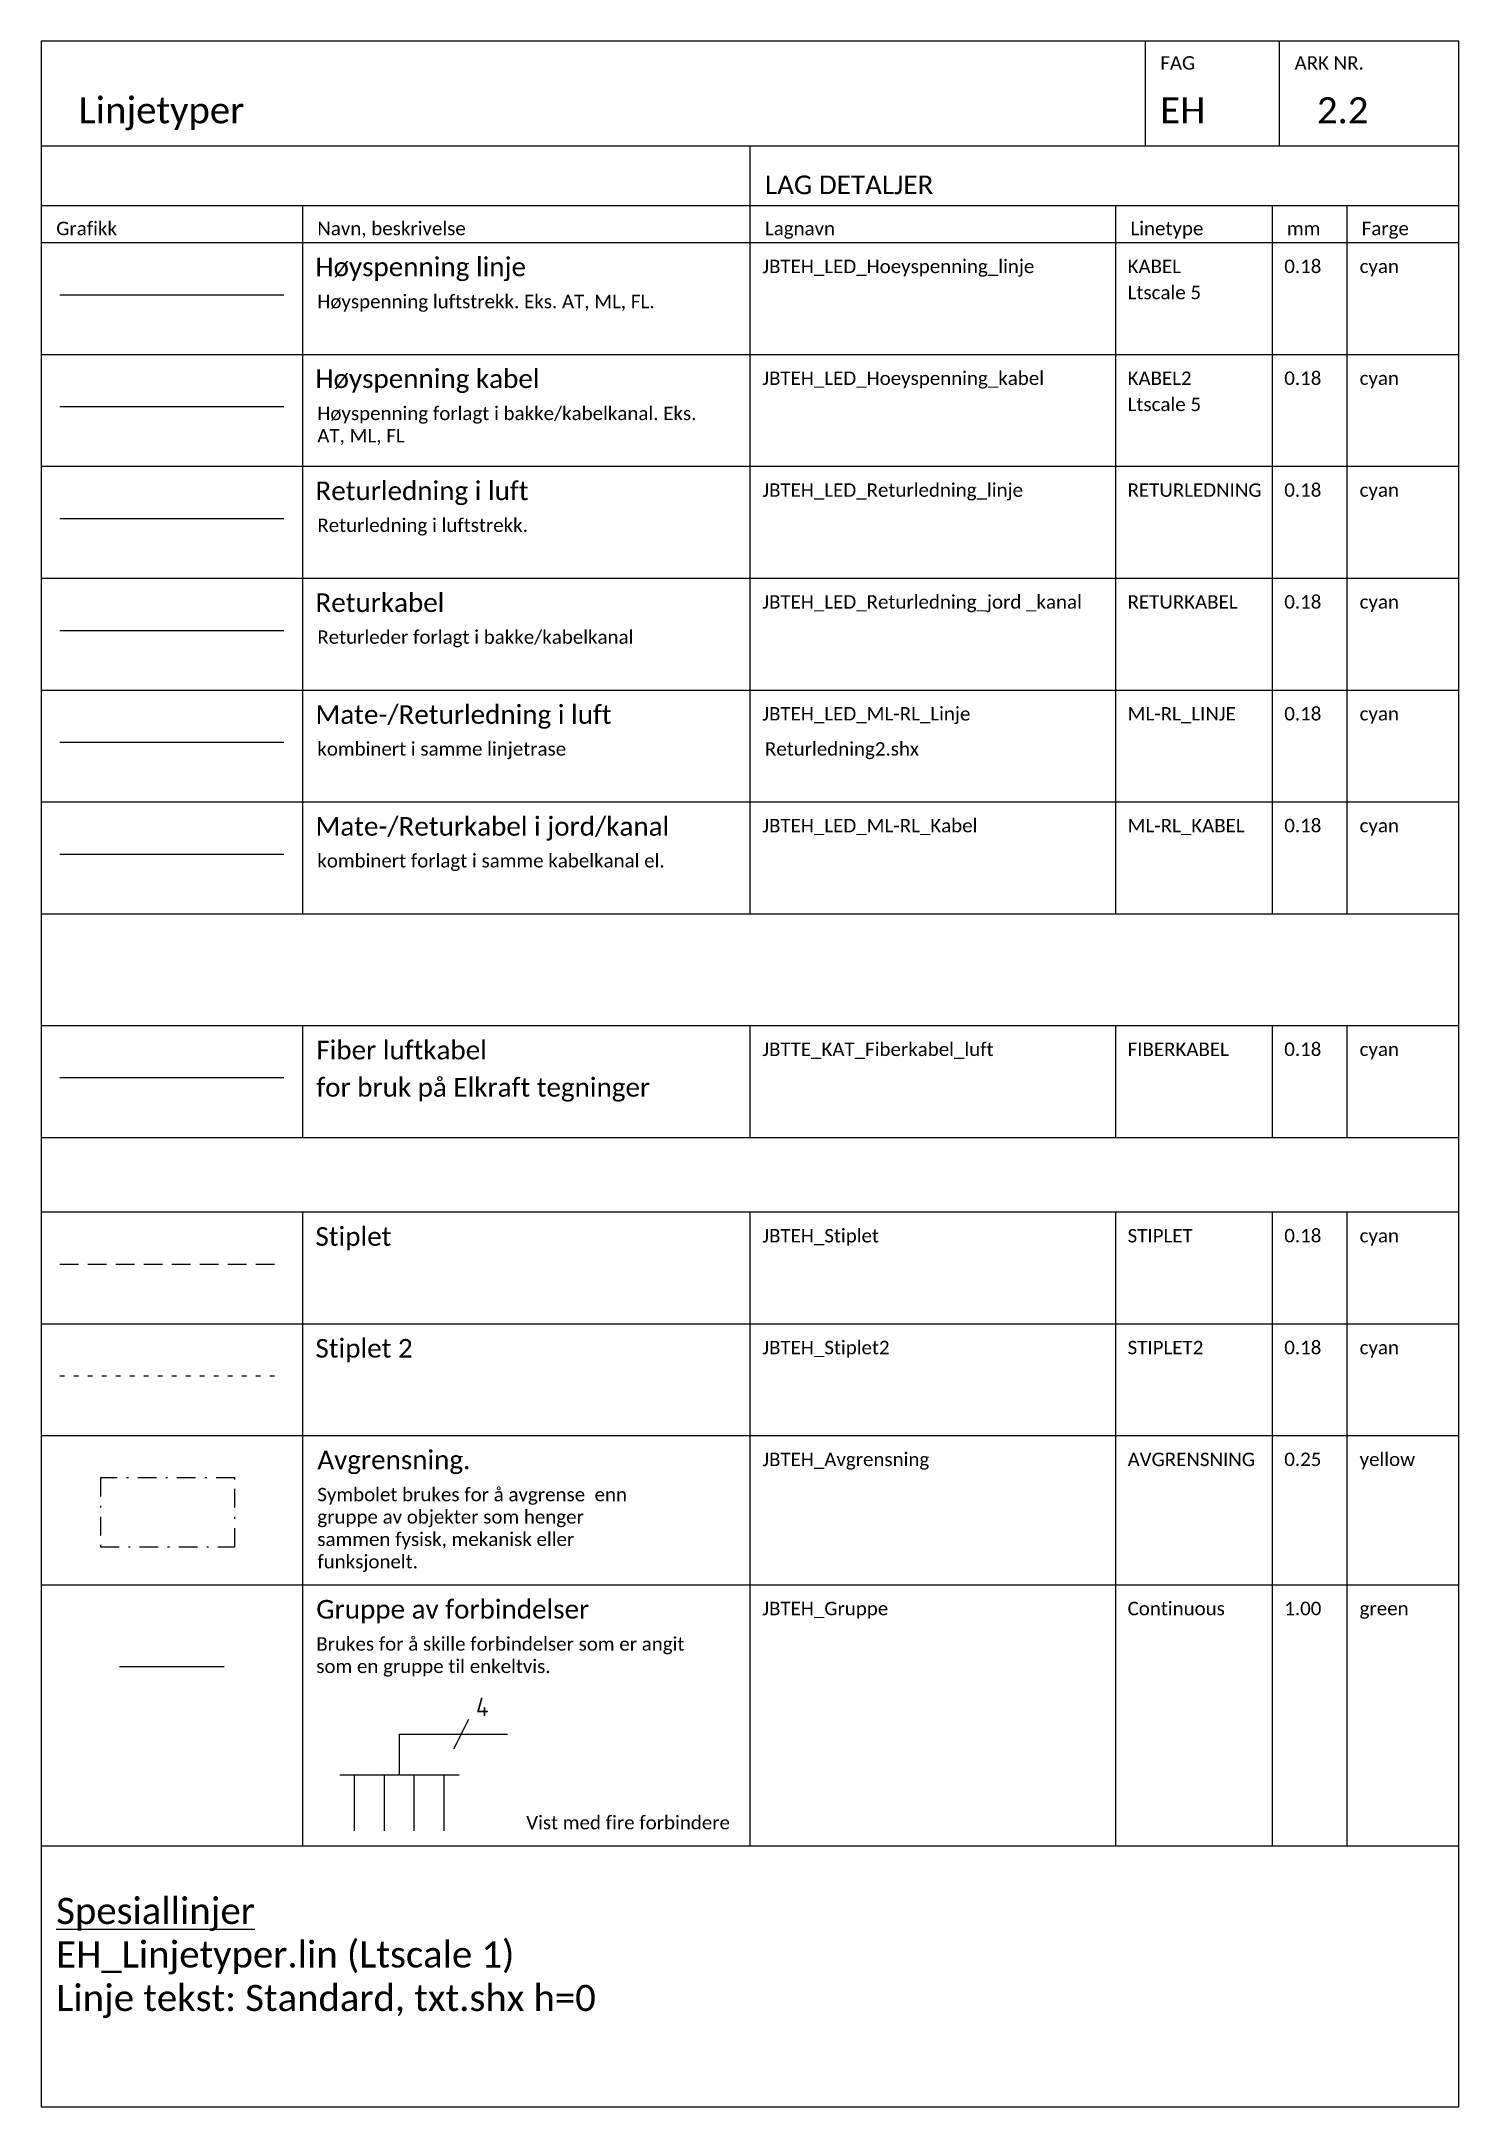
# Model space of a CAD drawing. Header units: metres. Extents: x -220 to 846, y -1228 to 277.
# Drawn here: x 210 to 400, y -307 to -30 of the extents above; entities that cross this region are included whole.
import ezdxf
from ezdxf.lldxf.tags import DXFTag

# ---------------------------------------------------------------- set-up
doc = ezdxf.new("R2010")
doc.units = ezdxf.units.M
for name, pattern in [('AVGRENSNING', [5.25, 2.5, -1.25, 0.25, -1.25]), ('STIPLET', [3.75, 2.5, -1.25]), ('STIPLET2', [1.875, 0.625, -1.25])]:
    doc.linetypes.add(name, pattern=pattern)
for name, color, linetype in [('JBTEH_ATT_Tekst', 2, 'Continuous'), ('JBTEH_Avgrensning', 2, 'AVGRENSNING'), ('JBTEH_Gruppe', 3, 'Continuous'), ('JBTEH_Komponenter', 4, 'Continuous'), ('JBTEH_LED_Hoeyspenning_kabel', 4, 'KABEL2'), ('JBTEH_LED_Hoeyspenning_linje', 4, 'KABEL'), ('JBTEH_LED_ML-RL_Kabel', 4, 'ML-RL_KABEL'), ('JBTEH_LED_ML-RL_Linje', 4, 'ML-RL_LINJE'), ('JBTEH_LED_Returledning_jord _kanal', 4, 'RETURKABEL'), ('JBTEH_LED_Returledning_linje', 4, 'RETURLEDNING'), ('JBTEH_Stiplet', 4, 'STIPLET'), ('JBTEH_Stiplet2', 4, 'STIPLET2'), ('JBTTE_KAT_Fiber_luftkabel', 4, 'FIBERKABEL'), ('RAMME', 5, 'Continuous'), ('RAMME SYMBOLER', 4, 'Continuous'), ('RAMME TEKST', 7, 'Continuous')]:
    doc.layers.add(name, color=color, linetype=linetype)
doc.styles.add('Calibri', font='calibri.ttf')
doc.styles.add('ISO25', font='isocp.shx', dxfattribs={"width": 0.9, "height": 2.5})
doc.styles.get("Standard").update_dxf_attribs({"font": 'txt.shx'})
tags = doc.linetypes.add('FIBERKABEL', pattern='A,5.25,-0.5,["fk",Standard,S=2,R=0,X=0,Y=-1],-4,5.25', length=15).pattern_tags.tags
tags[6] = DXFTag(74, 10)
doc.linetypes.add('KABEL', pattern='A,0.3,-0.001,0.3,-0.001,0.3,-0.001,["x",Standard,S=0.25,R=0,X=0,Y=-0.08],-0.001', length=0.904)
doc.linetypes.add('KABEL2', pattern='A,0.3,-0.1,0.3,-0.1,0.3,-0.1,["x",Standard,S=0.25,R=0,X=0,Y=-0.08],-0.1', length=1.3)
tags = doc.linetypes.add('ML-RL_KABEL', pattern='A,1.5,-0.7,1,[133,ltypeshp,S=0.5,R=0,X=0,Y=0],-1,1,-0.7,1.5,["x",Standard,S=1.5,R=360,X=0,Y=-0.5],2.25', length=9.65).pattern_tags.tags
tags[22] = DXFTag(74, 10)
tags = doc.linetypes.add('ML-RL_LINJE', pattern='A,3.2,[133,ltypeshp,S=0.5,R=0,X=0,Y=0],-1,3.2,["x",Standard,S=1.5,R=360,X=0,Y=-0.5],2.25', length=9.65).pattern_tags.tags
tags[14] = DXFTag(74, 10)
doc.linetypes.add('RETURKABEL', pattern='A,1.5,-0.7,1,[133,ltypeshp,S=0.5,R=0,X=0,Y=0],-1,1,-0.7,1.5', length=7.4)
doc.linetypes.add('RETURLEDNING', pattern='A,3.2,[133,ltypeshp,S=0.5,R=0,X=0,Y=0],-1,3.2', length=7.4)

msp = doc.modelspace()

# ---------------------------------------------------------------- texts
at = {"layer": 'RAMME TEKST', "linetype": 'ByBlock', "style": 'Calibri'}
for s, height, p in [('FAG', 1.8, (360, -33.8)), ('ARK NR.', 1.8, (378, -33.8)), ('Linjetyper', 3.5, (215, -41)), ('EH', 3.5, (360, -41)), ('2.2', 3.5, (381, -41)), ('LAG DETALJER', 2.5, (307, -50.5)), ('Grafikk', 1.8, (212, -56)), ('Navn, beskrivelse', 1.8, (247, -56)), ('Lagnavn', 1.8, (307, -56)), ('Linetype', 1.8, (356, -56)), ('mm', 1.8, (376.98, -56)), ('Farge', 1.8, (387, -56)), ('JBTEH_LED_Hoeyspenning_linje', 1.8, (306.66, -61.09)), ('KABEL', 1.8, (355.62, -61.09)), ('0.18', 1.8, (376.62, -61.08)), ('cyan', 1.8, (386.72, -61.08)), ('Ltscale 5', 1.8, (355.62, -64.59)), ('JBTEH_LED_Hoeyspenning_kabel', 1.8, (306.66, -76.09)), ('KABEL2', 1.8, (355.62, -76.09)), ('0.18', 1.8, (376.62, -76.08)), ('cyan', 1.8, (386.72, -76.08)), ('Ltscale 5', 1.8, (355.62, -79.59)), ('JBTEH_LED_Returledning_linje', 1.8, (306.66, -91.09)), ('RETURLEDNING', 1.8, (355.62, -91.09)), ('0.18', 1.8, (376.62, -91.08)), ('cyan', 1.8, (386.72, -91.08)), ('JBTEH_LED_Returledning_jord _kanal', 1.8, (306.66, -106.09)), ('RETURKABEL', 1.8, (355.62, -106.09)), ('0.18', 1.8, (376.62, -106.08)), ('cyan', 1.8, (386.72, -106.08)), ('JBTEH_LED_ML-RL_Linje', 1.8, (306.66, -121.09)), ('ML-RL_LINJE', 1.8, (355.62, -121.09)), ('0.18', 1.8, (376.62, -121.08)), ('cyan', 1.8, (386.72, -121.08)), ('JBTEH_LED_ML-RL_Kabel', 1.8, (306.66, -136.09)), ('ML-RL_KABEL', 1.8, (355.62, -136.09)), ('0.18', 1.8, (376.62, -136.08)), ('cyan', 1.8, (386.72, -136.08)), ('JBTTE_KAT_Fiberkabel_luft', 1.8, (306.66, -166.09)), ('FIBERKABEL', 1.8, (355.62, -166.09)), ('0.18', 1.8, (376.62, -166.08)), ('cyan', 1.8, (386.72, -166.08)), ('JBTEH_Stiplet', 1.8, (306.66, -191.09)), ('STIPLET', 1.8, (355.62, -191.09)), ('0.18', 1.8, (376.62, -191.08)), ('cyan', 1.8, (386.72, -191.08)), ('JBTEH_Stiplet2', 1.8, (306.66, -206.09)), ('STIPLET2', 1.8, (355.62, -206.09)), ('0.18', 1.8, (376.62, -206.08)), ('cyan', 1.8, (386.72, -206.08)), ('JBTEH_Avgrensning', 1.8, (306.66, -221.09)), ('AVGRENSNING', 1.8, (355.62, -221.09)), ('0.25', 1.8, (376.62, -221.08)), ('yellow', 1.8, (386.72, -221.08)), ('JBTEH_Gruppe', 1.8, (306.66, -241.09)), ('Continuous', 1.8, (355.62, -241.09)), ('1.00', 1.8, (376.62, -241.08)), ('green', 1.8, (386.72, -241.08))]:
    msp.add_text(s, height=height, dxfattribs=at).set_placement(p)
at = {"layer": 'RAMME TEKST', "style": 'Calibri'}
for s, p in [('Høyspenning linje', (246.75, -61.5)), ('Høyspenning kabel', (246.75, -76.5)), ('Returledning i luft', (246.75, -91.54)), ('Returkabel', (246.75, -106.54)), ('Mate-/Returledning i luft', (246.75, -121.54)), ('Mate-/Returkabel i jord/kanal', (246.75, -136.54)), ('Fiber luftkabel', (246.86, -166.54)), ('for bruk på Elkraft tegninger', (246.86, -171.54)), ('Stiplet', (246.75, -191.54)), ('Stiplet 2', (246.75, -206.54)), ('Avgrensning.', (247, -221.5))]:
    msp.add_text(s, height=2.5, dxfattribs=at).set_placement(p)
at = {"layer": 'RAMME TEKST', "linetype": 'ByBlock', "attachment_point": 1, "style": 'Calibri'}
for s, width, insert, char_height in [('Høyspenning luftstrekk. Eks. AT, ML, FL.', 53, (247, -64), 1.8), ('Høyspenning forlagt i bakke/kabelkanal. Eks. AT, ML, FL', 53, (247, -79), 1.8), ('Returledning i luftstrekk.', 58, (247, -94), 1.8), ('Returleder forlagt i bakke/kabelkanal', 58, (247, -109), 1.8), ('{\\W1;kombinert i samme linjetrase}', 58, (247, -124), 1.8), ('Returledning2.shx', 43, (307, -124), 1.8), ('kombinert forlagt i samme kabelkanal el.', 58, (247, -139), 1.8), ('Symbolet brukes for å avgrense  enn gruppe av objekter som henger sammen fysisk, mekanisk eller funksjonelt.', 46, (247, -224), 1.8), ('Brukes for å skille forbindelser som er angit som en gruppe til enkeltvis.', 53, (246.86, -244.04), 1.8), ('Vist med fire forbindere', 30.7302, (275, -268), 1.8), ('{\\LSpesiallinjer\\P}EH_Linjetyper.lin (Ltscale 1) \\PLinje tekst: Standard, txt.shx h=0', 79.0763, (212, -279), 3.5)]:
    msp.add_mtext_dynamic_manual_height_columns(s, width=width, gutter_width=6.5, heights=[0], dxfattribs=dict(at, insert=insert, char_height=char_height))
at = {"layer": 'RAMME TEKST', "insert": (246.86, -239.04), "char_height": 2.5, "width": 58.1412, "attachment_point": 1, "style": 'Calibri'}
msp.add_mtext('Gruppe av forbindelser', dxfattribs=at)

# ---------------------------------------------------------------- blocks, each defined once
blk = doc.blocks.new('EH_Gr_forbindelser')
at = {"layer": 'JBTEH_Komponenter'}
blk.add_line((-1, -2), (1, 2), dxfattribs=at)
at = {"layer": 'JBTEH_ATT_Tekst', "style": 'ISO25'}
blk.add_attdef('ANTALL', (1.96, 2.38), '', height=2.5, dxfattribs=at)
blk = doc.blocks.new('X-Gruppe av forbindelser')
at = {"layer": 'JBTEH_Gruppe'}
blk.add_line((0, 0), (16, 0), dxfattribs=at)
at = {"layer": 'JBTEH_LED_Hoeyspenning_kabel', "ltscale": 5, "flags": 128}
blk.add_lwpolyline([(8, 0), (8, 5.48), (22.5, 5.48)], dxfattribs=at)
at = {"layer": 'JBTEH_LED_Hoeyspenning_kabel', "ltscale": 5}
for points in [[(2, -7.5), (2, 0)], [(6, -7.5), (6, 0)], [(10, -7.5), (10, 0)], [(14, -7.5), (14, 0)]]:
    blk.add_lwpolyline(points, dxfattribs=at)
at = {"layer": 'RAMME SYMBOLER'}
blk.add_blockref('EH_Gr_forbindelser', (16.31, 5.48), dxfattribs=at).add_auto_attribs({'ANTALL': '4'})

# ---------------------------------------------------------------- linework, layer by layer
at = {"layer": 'JBTEH_Avgrensning'}
msp.add_lwpolyline([(217.92, -231.9), (235.92, -231.9), (235.92, -222.65), (217.92, -222.65)], close=True, dxfattribs=at)
at = {"layer": 'JBTEH_Gruppe'}
msp.add_line((234.5, -248), (220.5, -248), dxfattribs=at)
at = {"layer": 'JBTEH_LED_Hoeyspenning_kabel', "ltscale": 5}
msp.add_line((212.5, -79), (242.5, -79), dxfattribs=at)
at = {"layer": 'JBTEH_LED_Hoeyspenning_linje', "ltscale": 5}
msp.add_line((212.5, -64), (242.5, -64), dxfattribs=at)
at = {"layer": 'JBTEH_LED_ML-RL_Kabel'}
msp.add_line((212.5, -139), (242.5, -139), dxfattribs=at)
at = {"layer": 'JBTEH_LED_ML-RL_Linje'}
msp.add_line((212.5, -124), (242.5, -124), dxfattribs=at)
at = {"layer": 'JBTEH_LED_Returledning_jord _kanal'}
msp.add_line((212.5, -109), (242.5, -109), dxfattribs=at)
at = {"layer": 'JBTEH_LED_Returledning_linje'}
msp.add_line((212.5, -94), (242.5, -94), dxfattribs=at)
at = {"layer": 'JBTEH_Stiplet'}
msp.add_line((212.5, -194), (242.5, -194), dxfattribs=at)
at = {"layer": 'JBTEH_Stiplet2'}
msp.add_line((212.5, -209), (242.5, -209), dxfattribs=at)
at = {"layer": 'JBTTE_KAT_Fiber_luftkabel'}
msp.add_line((242.5, -169), (212.5, -169), dxfattribs=at)
at = {"layer": 'RAMME'}
msp.add_lwpolyline([(400, -30), (210, -30), (210, -307), (400, -307)], close=True, dxfattribs=at)
msp.add_lwpolyline([(210, -44), (400, -44)], dxfattribs=at)
at = {"layer": 'RAMME SYMBOLER'}
for p, q in [((358, -44), (358, -30)), ((376, -44), (376, -30)), ((305, -44), (305, -147)), ((210, -52), (400, -52)), ((245, -52), (245, -147)), ((354, -52), (354, -147)), ((375, -52), (375, -147)), ((385, -52), (385, -147)), ((210, -57), (400, -57)), ((210, -72), (400, -72)), ((210, -87), (400, -87)), ((210, -102), (400, -102)), ((210, -117), (400, -117)), ((210, -132), (400, -132)), ((210, -147), (400, -147)), ((210, -162), (400, -162)), ((245, -162), (245, -177)), ((305, -162), (305, -177)), ((354, -162), (354, -177)), ((375, -162), (375, -177)), ((385, -162), (385, -177)), ((210, -177), (400, -177)), ((210, -187), (400, -187)), ((245, -187), (245, -272)), ((305, -187), (305, -272)), ((354, -187), (354, -272)), ((375, -187), (375, -272)), ((385, -187), (385, -272)), ((210, -202), (400, -202)), ((210, -217), (400, -217)), ((210, -237), (400, -237)), ((210, -272), (400, -272))]:
    msp.add_line(p, q, dxfattribs=at)

# ---------------------------------------------------------------- block references
at = {"layer": 'JBTEH_Komponenter'}
msp.add_blockref('X-Gruppe av forbindelser', (250, -262.5), dxfattribs=at)

msp.set_redraw_order([(e.dxf.handle, doc.entitydb.next_handle()) for e in msp.query("TEXT MTEXT ATTDEF DIMENSION ARC_DIMENSION")])  # texts and dimensions are drawn at this point

doc.saveas('drawing.dxf')
